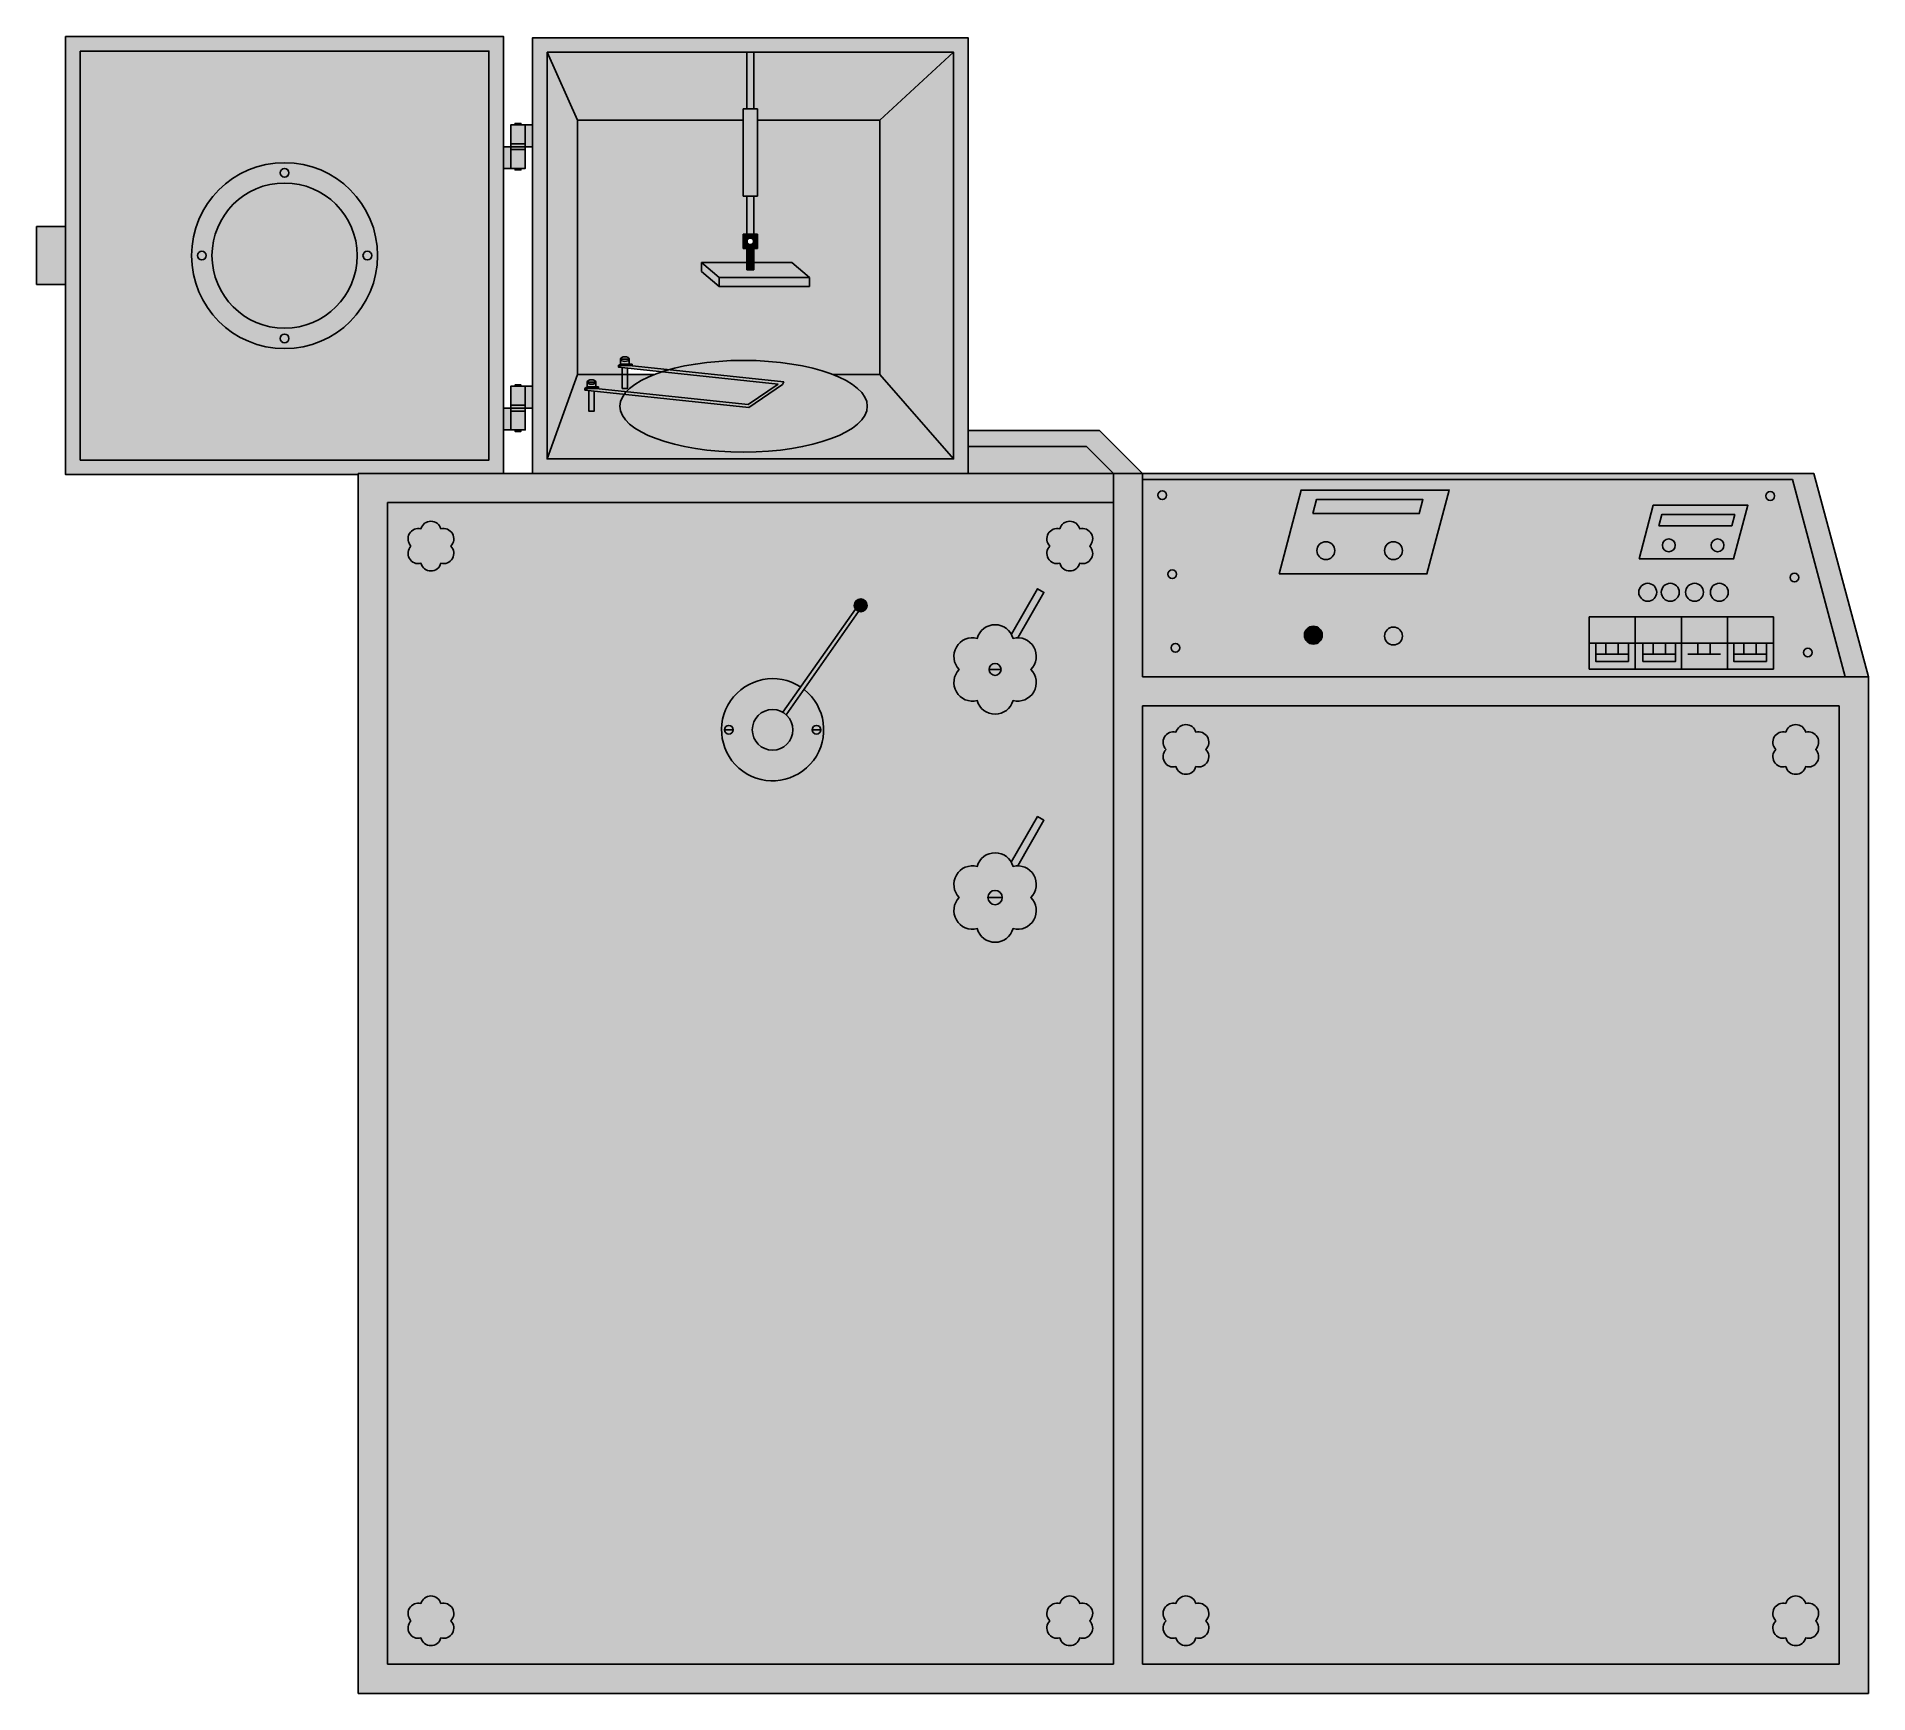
# Model space of a CAD drawing. Header units: millimetres. Extents: x -121 to 510, y -410 to 160.
import ezdxf

# ---------------------------------------------------------------- set-up
doc = ezdxf.new("R2010")
doc.units = ezdxf.units.MM

# ---------------------------------------------------------------- blocks, each defined once
blk = doc.blocks.new('*U1')
blk.add_circle((1.5, 1.5), 1.5)
blk = doc.blocks.new('*U2')
at = {"color": 0, "linetype": 'ByBlock', "lineweight": -2, "transparency": 16777216}
for p, rotation in [((-34.84, 111.45), 59.99999999999997), ((-33.34, 112.95), 120), ((-35.93, 115.55), 240), ((-37.43, 114.05), 299.9999999999998), ((-33.89, 115), 180)]:
    blk.add_blockref('*U1', p, dxfattribs=dict(at, rotation=rotation))
blk.add_blockref('*U1', (-36.89, 112), dxfattribs=at)
blk = doc.blocks.new('*U6')
blk.add_circle((1.5, 1.5), 1.5)
blk = doc.blocks.new('*U7')
at = {"color": 0, "linetype": 'ByBlock', "lineweight": -2, "transparency": 16777216}
for p, rotation in [((-34.84, 111.45), 59.99999999999997), ((-33.34, 112.95), 120), ((-35.93, 115.55), 240), ((-37.43, 114.05), 299.9999999999998), ((-33.89, 115), 180)]:
    blk.add_blockref('*U6', p, dxfattribs=dict(at, rotation=rotation))
blk.add_blockref('*U6', (-36.89, 112), dxfattribs=at)
blk = doc.blocks.new('*U8')
blk.add_circle((1.5, 1.5), 1.5)
blk = doc.blocks.new('*U9')
at = {"color": 0, "linetype": 'ByBlock', "lineweight": -2, "transparency": 16777216}
for p, rotation in [((-34.84, 111.45), 59.99999999999997), ((-33.34, 112.95), 120), ((-35.93, 115.55), 240), ((-37.43, 114.05), 299.9999999999998), ((-33.89, 115), 180)]:
    blk.add_blockref('*U8', p, dxfattribs=dict(at, rotation=rotation))
blk.add_blockref('*U8', (-36.89, 112), dxfattribs=at)
blk = doc.blocks.new('*U10')
blk.add_circle((1.5, 1.5), 1.5)
blk = doc.blocks.new('*U11')
at = {"color": 0, "linetype": 'ByBlock', "lineweight": -2, "transparency": 16777216}
for p, rotation in [((-34.84, 111.45), 59.99999999999997), ((-33.34, 112.95), 120), ((-35.93, 115.55), 240), ((-37.43, 114.05), 299.9999999999998), ((-33.89, 115), 180)]:
    blk.add_blockref('*U10', p, dxfattribs=dict(at, rotation=rotation))
blk.add_blockref('*U10', (-36.89, 112), dxfattribs=at)
blk = doc.blocks.new('*U12')
blk.add_circle((1.5, 1.5), 1.5)
blk = doc.blocks.new('*U13')
at = {"color": 0, "linetype": 'ByBlock', "lineweight": -2, "transparency": 16777216}
for p, rotation in [((-34.84, 111.45), 59.99999999999997), ((-33.34, 112.95), 120), ((-35.93, 115.55), 240), ((-37.43, 114.05), 299.9999999999998), ((-33.89, 115), 180)]:
    blk.add_blockref('*U12', p, dxfattribs=dict(at, rotation=rotation))
blk.add_blockref('*U12', (-36.89, 112), dxfattribs=at)
blk = doc.blocks.new('*U14')
blk.add_circle((1.5, 1.5), 1.5)
blk = doc.blocks.new('*U15')
at = {"color": 0, "linetype": 'ByBlock', "lineweight": -2, "transparency": 16777216}
for p, rotation in [((-34.84, 111.45), 59.99999999999997), ((-33.34, 112.95), 120), ((-35.93, 115.55), 240), ((-37.43, 114.05), 299.9999999999998), ((-33.89, 115), 180)]:
    blk.add_blockref('*U14', p, dxfattribs=dict(at, rotation=rotation))
blk.add_blockref('*U14', (-36.89, 112), dxfattribs=at)

msp = doc.modelspace()

# ---------------------------------------------------------------- hatches: boundary and pattern name
at = {"true_color": 0xcd6928}
h = msp.add_hatch(color=32, dxfattribs=at)
h.dxf.hatch_style = 1
h.paths.add_polyline_path([(40, 25), (40, 25), (40, 32.5), (40, 115), (40, 115), (40, 122.5), (40, 160.39), (-110.78, 160.39), (-110.78, 9.61), (-10, 9.61), (-10, 10), (0, 10), (40, 10)])
h.paths.add_polyline_path([(-105.78, 14.61), (-105.78, 155.39), (35, 155.39), (35, 14.61)], flags=16)
h.paths.add_polyline_path([(-67.39, 85, -1), (-3.39, 85, -1)], flags=0)
h.paths.add_polyline_path([(-60.39, 85, -1), (-10.39, 85, -1)], flags=0)
h.paths.add_polyline_path([(-36.89, 56.5, -1), (-33.89, 56.5, -1)], flags=0)
h.paths.add_polyline_path([(-65.39, 85, -1), (-62.39, 85, -1)], flags=0)
h.paths.add_polyline_path([(-8.39, 85, -1), (-5.39, 85, -1)], flags=0)
h = msp.add_hatch(color=32, dxfattribs=at)
h.dxf.hatch_style = 1
h.paths.add_polyline_path([(50, 10), (55, 10), (200, 10), (200, 160), (50, 160)])
h.paths.add_polyline_path([(55, 155), (195, 155), (195, 15), (55, 15)], flags=16)
edge = h.paths.add_edge_path(flags=0)
edge.add_line((65.46, 131.67), (82.81, 131.67))
edge.add_line((82.81, 131.67), (122.5, 131.67))
edge.add_line((122.5, 131.67), (122.5, 135.5))
edge.add_line((122.5, 135.5), (123.75, 135.5))
edge.add_line((123.75, 135.5), (123.75, 155))
edge.add_line((123.75, 155), (125, 155))
edge.add_line((125, 155), (126.25, 155))
edge.add_line((126.25, 155), (126.25, 135.5))
edge.add_line((126.25, 135.5), (127.5, 135.5))
edge.add_line((127.5, 135.5), (127.5, 131.67))
edge.add_line((127.5, 131.67), (169.54, 131.67))
edge.add_line((169.54, 131.67), (169.54, 44.09))
edge.add_line((169.54, 44.09), (153.34, 44.09))
edge.add_ellipse((122.68, 33.14), major_axis=(42.6, 0), ratio=0.370459, start_angle=164.75117, end_angle=403.96908, ccw=False)
edge.add_line((81.58, 37.29), (71.2, 38.39))
edge.add_line((71.2, 38.39), (71.2, 31.39))
edge.add_line((71.2, 31.39), (69.4, 31.39))
edge.add_line((69.4, 31.39), (69.4, 38.59))
edge.add_line((69.4, 38.59), (68.03, 38.73))
edge.add_line((68.03, 38.73), (68.03, 39.29))
edge.add_line((68.03, 39.29), (68.8, 39.78))
edge.add_line((68.8, 39.78), (68.8, 41.48))
edge.add_ellipse((70.3, 41.48), major_axis=(1.5, 0), ratio=0.520508, start_angle=0, end_angle=180, ccw=False)
edge.add_line((71.8, 41.48), (71.8, 39.28))
edge.add_line((71.8, 39.28), (82.29, 38.16))
edge.add_ellipse((122.68, 33.14), major_axis=(42.6, 0), ratio=0.370459, start_angle=136.03092, end_angle=161.43106, ccw=False)
edge.add_line((92.02, 44.09), (82.71, 44.09))
edge.add_line((82.71, 44.09), (82.71, 39.29))
edge.add_line((82.71, 39.29), (80.91, 39.29))
edge.add_line((80.91, 39.29), (80.91, 44.09))
edge.add_line((80.91, 44.09), (65.46, 44.09))
edge.add_line((65.46, 44.09), (65.46, 131.67))
edge = h.paths.add_edge_path(flags=0)
edge.add_ellipse((81.81, 49.38), major_axis=(1.5, 0), ratio=0.520508, start_angle=0, end_angle=360)
edge.add_line((83.31, 49.38), (83.31, 47.18))
edge.add_line((83.31, 47.18), (80.31, 47.18))
edge.add_line((80.31, 47.18), (79.55, 46.63))
edge.add_line((79.55, 46.63), (79.55, 47.19))
edge.add_line((79.55, 47.19), (80.31, 47.68))
edge.add_line((80.31, 47.68), (80.31, 47.18))
edge.add_line((80.31, 47.18), (83.31, 47.18))
edge.add_line((83.31, 47.18), (83.31, 49.38))
h.paths.add_polyline_path([(122.5, 87.42), (122.5, 92.42), (123.75, 92.42), (123.75, 105.5), (126.25, 105.5), (126.25, 92.42), (127.5, 92.42), (127.5, 87.42)], flags=0)
h.paths.add_polyline_path([(126.13, 89.92, -1), (123.87, 89.92, -1)], flags=0)
at = {"true_color": 0x636466}
h = msp.add_hatch(color=251, dxfattribs=at)
h.dxf.hatch_style = 1
h.paths.add_polyline_path([(35, 155.39), (-105.78, 155.39), (-105.78, 14.61), (35, 14.61)])
h.paths.add_polyline_path([(-3.39, 85, -1), (-67.39, 85, -1)], flags=16)
h.paths.add_polyline_path([(-10.39, 85, -1), (-60.39, 85, -1)], flags=0)
h.paths.add_polyline_path([(-62.39, 85, -1), (-65.39, 85, -1)], flags=0)
h.paths.add_polyline_path([(-33.89, 113.5, -1), (-36.89, 113.5, -1)], flags=0)
h.paths.add_polyline_path([(-33.89, 56.5, -1), (-36.89, 56.5, -1)], flags=0)
h.paths.add_polyline_path([(-5.39, 85, -1), (-8.39, 85, -1)], flags=0)
at = {"transparency": 33554521}
h = msp.add_hatch(color=256, dxfattribs=at)
h.set_gradient()
h.paths.add_polyline_path([(123.75, 155), (55, 155), (65.46, 131.67), (82.81, 131.67), (122.5, 131.67), (122.5, 135.5), (123.75, 135.5)])
h.paths.add_polyline_path([(195, 155), (126.25, 155), (126.25, 135.5), (127.5, 135.5), (127.5, 131.67), (169.54, 131.67)])
h.paths.add_polyline_path([(195, 155), (169.54, 131.67), (169.54, 44.09), (195, 15)])
edge = h.paths.add_edge_path()
edge.add_line((169.54, 131.67), (127.5, 131.67))
edge.add_line((127.5, 131.67), (127.5, 105.5))
edge.add_line((127.5, 105.5), (126.25, 105.5))
edge.add_line((126.25, 105.5), (126.25, 92.42))
edge.add_line((126.25, 92.42), (127.5, 92.42))
edge.add_line((127.5, 92.42), (127.5, 87.42))
edge.add_line((127.5, 87.42), (126.25, 87.42))
edge.add_line((126.25, 87.42), (126.25, 82.61))
edge.add_line((126.25, 82.61), (139.25, 82.61))
edge.add_line((139.25, 82.61), (145.34, 77.42))
edge.add_line((145.34, 77.42), (145.34, 74.42))
edge.add_line((145.34, 74.42), (114.22, 74.42))
edge.add_line((114.22, 74.42), (108.14, 79.51))
edge.add_line((108.14, 79.51), (108.14, 82.61))
edge.add_line((108.14, 82.61), (123.75, 82.61))
edge.add_line((123.75, 82.61), (123.75, 87.42))
edge.add_line((123.75, 87.42), (122.5, 87.42))
edge.add_line((122.5, 87.42), (122.5, 92.42))
edge.add_line((122.5, 92.42), (123.75, 92.42))
edge.add_line((123.75, 92.42), (123.75, 105.5))
edge.add_line((123.75, 105.5), (122.5, 105.5))
edge.add_line((122.5, 105.5), (122.5, 131.67))
edge.add_line((122.5, 131.67), (82.81, 131.67))
edge.add_line((82.81, 131.67), (65.46, 131.67))
edge.add_line((65.46, 131.67), (65.46, 44.09))
edge.add_line((65.46, 44.09), (80.91, 44.09))
edge.add_line((80.91, 44.09), (80.91, 46.48))
edge.add_line((80.91, 46.48), (79.55, 46.63))
edge.add_line((79.55, 46.63), (79.55, 47.19))
edge.add_line((79.55, 47.19), (80.29, 47.67))
edge.add_line((80.29, 47.67), (80.29, 49.38))
edge.add_line((80.29, 49.38), (80.31, 49.38))
edge.add_ellipse((81.81, 49.38), major_axis=(1.5, 0), ratio=0.520508, start_angle=0, end_angle=180, ccw=False)
edge.add_ellipse((81.81, 49.38), major_axis=(1.5, 0), ratio=0.520508, start_angle=180, end_angle=360)
edge.add_line((83.31, 49.38), (83.31, 47.68))
edge.add_line((83.31, 47.68), (84.26, 47.68))
edge.add_line((84.26, 47.68), (84.26, 47.08))
edge.add_line((84.26, 47.08), (96.98, 45.72))
edge.add_ellipse((122.68, 33.14), major_axis=(42.6, 0), ratio=0.370459, start_angle=43.96908, end_angle=127.10667, ccw=False)
edge.add_line((153.34, 44.09), (169.54, 44.09))
edge.add_line((169.54, 44.09), (169.54, 131.67))
h.paths.add_polyline_path([(65.46, 131.67), (55, 155), (55, 15), (65.46, 44.09)])
edge = h.paths.add_edge_path()
edge.add_ellipse((122.68, 33.14), major_axis=(42.6, 0), ratio=0.370459, start_angle=164.75117, end_angle=403.96908, ccw=False)
edge.add_line((81.58, 37.29), (71.2, 38.39))
edge.add_line((71.2, 38.39), (71.2, 31.39))
edge.add_line((71.2, 31.39), (69.4, 31.39))
edge.add_line((69.4, 31.39), (69.4, 38.59))
edge.add_line((69.4, 38.59), (68.03, 38.73))
edge.add_line((68.03, 38.73), (68.03, 39.29))
edge.add_line((68.03, 39.29), (68.8, 39.78))
edge.add_line((68.8, 39.78), (68.8, 41.57))
edge.add_ellipse((70.3, 41.48), major_axis=(1.5, 0), ratio=0.520508, start_angle=0, end_angle=180, ccw=False)
edge.add_ellipse((70.3, 41.48), major_axis=(1.5, 0), ratio=0.520508, start_angle=180, end_angle=360)
edge.add_line((71.8, 41.48), (71.8, 39.78))
edge.add_line((71.8, 39.78), (72.74, 39.78))
edge.add_line((72.74, 39.78), (72.74, 39.18))
edge.add_line((72.74, 39.18), (82.29, 38.16))
edge.add_ellipse((122.68, 33.14), major_axis=(42.6, 0), ratio=0.370459, start_angle=136.03092, end_angle=161.43106, ccw=False)
edge.add_line((92.02, 44.09), (82.71, 44.09))
edge.add_line((82.71, 44.09), (82.71, 39.29))
edge.add_line((82.71, 39.29), (80.91, 39.29))
edge.add_line((80.91, 39.29), (80.91, 44.09))
edge.add_line((80.91, 44.09), (65.46, 44.09))
edge.add_line((65.46, 44.09), (55, 15))
edge.add_line((55, 15), (195, 15))
edge.add_line((195, 15), (169.54, 44.09))
edge.add_line((169.54, 44.09), (153.34, 44.09))
at = {"transparency": 33554623}
h = msp.add_hatch(color=256, dxfattribs=at)
h.set_gradient(name='CYLINDER')
h.paths.add_polyline_path([(126.25, 105.5), (123.75, 105.5), (123.75, 92.42), (126.25, 92.42)])
h.paths.add_polyline_path([(126.25, 87.42), (123.75, 87.42), (123.75, 82.61), (126.25, 82.61)])
h.paths.add_polyline_path([(123.75, 135.5), (126.25, 135.5), (126.25, 155), (125, 155), (123.75, 155)])
h.paths.add_polyline_path([(226.09, -30.97), (223.92, -29.72), (214.88, -45.38, -0.059583), (215.45, -46.79, -0.064126), (217.08, -46.58)])
h.paths.add_polyline_path([(136.15, -72.2, -0.054806), (137.39, -73.1), (162.29, -37.51, -0.145149), (161.26, -36.78)])
h.paths.add_polyline_path([(214.86, -123.87, -0.060999), (215.45, -125.31, -0.064126), (217.08, -125.1), (226.09, -109.41), (223.92, -108.16)])
at = {"transparency": 33554579}
h = msp.add_hatch(color=256, dxfattribs=at)
h.set_gradient(name='CYLINDER')
h.paths.add_polyline_path([(126.25, 105.5), (123.75, 105.5), (123.75, 92.42), (126.25, 92.42)])
h.paths.add_polyline_path([(123.75, 135.5), (126.25, 135.5), (126.25, 155), (125, 155), (123.75, 155)])
h.paths.add_polyline_path([(126.25, 87.42), (123.75, 87.42), (123.75, 82.61), (126.25, 82.61)])
h.paths.add_polyline_path([(136.15, -72.2, -0.054806), (137.39, -73.1), (162.29, -37.51, -0.145149), (161.26, -36.78)])
h.paths.add_polyline_path([(226.09, -30.97), (223.92, -29.72), (214.88, -45.38, -0.059583), (215.45, -46.79, -0.064126), (217.08, -46.58)])
h.paths.add_polyline_path([(214.86, -123.87, -0.060999), (215.45, -125.31, -0.064126), (217.08, -125.1), (226.09, -109.41), (223.92, -108.16)])
h = msp.add_hatch(color=256, dxfattribs=at)
h.set_gradient(name='CYLINDER')
h.paths.add_polyline_path([(126.25, 155), (125, 155), (123.75, 155), (123.75, 135.5), (126.25, 135.5)])
h.paths.add_polyline_path([(123.75, 92.42), (126.25, 92.42), (126.25, 105.5), (123.75, 105.5)])
at = {"transparency": 33554521}
h = msp.add_hatch(color=256, dxfattribs=at)
h.set_gradient(name='CYLINDER')
h.paths.add_polyline_path([(139.25, 82.61), (108.14, 82.61), (114.22, 77.42), (123.75, 77.42), (145.34, 77.42)])
h.paths.add_polyline_path([(145.34, 77.42), (123.75, 77.42), (114.22, 77.42), (114.22, 74.42), (145.34, 74.42)])
h.paths.add_polyline_path([(114.22, 77.42), (108.14, 82.61), (108.14, 79.51), (114.22, 74.42)])
h.paths.add_polyline_path([(127.5, 135.5), (122.5, 135.5), (122.5, 105.5), (123.75, 105.5), (127.5, 105.5)])
at = {"true_color": 0x636466}
h = msp.add_hatch(color=251, dxfattribs=at)
h.dxf.hatch_style = 1
h.paths.add_polyline_path([(42.5, 122.5), (40, 122.5), (40, 115), (42.5, 115)])
h.paths.add_polyline_path([(50, 130), (47.5, 130), (47.5, 122.5), (50, 122.5)])
h.paths.add_polyline_path([(42.5, 32.5), (40, 32.5), (40, 25), (42.5, 25)])
h.paths.add_polyline_path([(50, 40), (47.5, 40), (47.5, 32.5), (50, 32.5)])
at = {"true_color": 0x000000}
h = msp.add_hatch(color=18, dxfattribs=at)
h.dxf.hatch_style = 1
h.paths.add_polyline_path([(47.5, 123.5), (42.5, 123.5), (42.5, 122.5), (47.5, 122.5)])
h.paths.add_polyline_path([(47.5, 122.5), (42.5, 122.5), (42.5, 121.5), (47.5, 121.5)])
h.paths.add_polyline_path([(46, 130.5), (44, 130.5), (44, 130), (46, 130)])
h.paths.add_polyline_path([(46, 115), (44, 115), (44, 114.5), (46, 114.5)])
h.paths.add_polyline_path([(46, 40.5), (44, 40.5), (44, 40), (46, 40)])
h.paths.add_polyline_path([(47.5, 33.5), (42.5, 33.5), (42.5, 32.5), (47.5, 32.5)])
h.paths.add_polyline_path([(47.5, 32.5), (42.5, 32.5), (42.5, 31.5), (47.5, 31.5)])
h.paths.add_polyline_path([(46, 25), (44, 25), (44, 24.5), (46, 24.5)])
at = {"true_color": 0x636466}
h = msp.add_hatch(color=251, dxfattribs=at)
h.dxf.hatch_style = 1
h.paths.add_polyline_path([(47.5, 130), (42.5, 130), (42.5, 123.5), (47.5, 123.5)])
h.paths.add_polyline_path([(47.5, 121.5), (42.5, 121.5), (42.5, 115), (47.5, 115)])
h.paths.add_polyline_path([(47.5, 40), (42.5, 40), (42.5, 33.5), (47.5, 33.5)])
h.paths.add_polyline_path([(47.5, 31.5), (42.5, 31.5), (42.5, 25), (47.5, 25)])
at = {"true_color": 0x000000}
h = msp.add_hatch(color=18, dxfattribs=at)
h.dxf.hatch_style = 1
h.paths.add_polyline_path([(-67.39, 85, 1), (-3.39, 85, 1)])
h.paths.add_polyline_path([(-10.39, 85, -1), (-60.39, 85, -1)], flags=16)
h.paths.add_polyline_path([(-36.89, 113.5, -1), (-33.89, 113.5, -1)], flags=16)
h.paths.add_polyline_path([(-62.39, 85, -1), (-65.39, 85, -1)], flags=16)
h.paths.add_polyline_path([(-5.39, 85, -1), (-8.39, 85, -1)], flags=16)
h.paths.add_polyline_path([(-33.89, 56.5, -1), (-36.89, 56.5, -1)], flags=16)
at = {"true_color": 0xffffff}
h = msp.add_hatch(color=7, dxfattribs=at)
h.dxf.hatch_style = 1
h.paths.add_polyline_path([(-33.89, 113.5, 1), (-36.89, 113.5, 1)])
h.paths.add_polyline_path([(-5.39, 85, 1), (-8.39, 85, 1)])
h.paths.add_polyline_path([(-65.39, 85, 1), (-62.39, 85, 1)])
h.paths.add_polyline_path([(-36.89, 56.5, 1), (-33.89, 56.5, 1)])
at = {"transparency": 33554467}
h = msp.add_hatch(color=256, dxfattribs=at)
h.set_gradient(color1=(255, 255, 255))
h.paths.add_polyline_path([(-60.39, 85, 1), (-10.39, 85, 1)])
at = {"true_color": 0xcd2027}
h = msp.add_hatch(color=242, dxfattribs=at)
h.dxf.hatch_style = 1
h.paths.add_polyline_path([(-110.78, 95), (-120.78, 95), (-120.78, 85), (-120.78, 75), (-110.78, 75)])
at = {"transparency": 33554620}
h = msp.add_hatch(color=256, dxfattribs=at)
h.set_gradient(name='INVCYLINDER')
h.paths.add_polyline_path([(127.5, 92.42), (122.5, 92.42), (122.5, 89.92), (123.87, 89.92, -1), (126.13, 89.92), (127.5, 89.92)])
h.paths.add_polyline_path([(127.5, 89.92), (126.13, 89.92, -1), (123.87, 89.92), (122.5, 89.92), (122.5, 87.42), (127.5, 87.42)])
at = {"transparency": 33554579}
h = msp.add_hatch(color=256, dxfattribs=at)
h.set_gradient(name='CYLINDER')
h.paths.add_polyline_path([(126.25, 82.61), (123.75, 82.61), (123.75, 82.42), (123.75, 80.08), (126.25, 80.08)])
h.paths.add_polyline_path([(126.25, 87.42), (123.75, 87.42), (123.75, 82.61), (126.25, 82.61)])
at = {"true_color": 0x636466, "transparency": 33554687}
h = msp.add_hatch(color=251, dxfattribs=at)
h.paths.add_polyline_path([(82.71, 44.09), (80.91, 44.09), (80.91, 39.29), (82.71, 39.29)])
h.paths.add_polyline_path([(82.71, 46.29), (80.91, 46.48), (80.91, 44.09), (82.71, 44.09)])
h.paths.add_polyline_path([(80.31, 47.68), (79.55, 47.19), (79.55, 46.63), (80.31, 47.18)])
h.paths.add_polyline_path([(83.31, 47.68), (80.31, 47.68), (80.31, 47.18), (83.31, 47.18)])
edge = h.paths.add_edge_path()
edge.add_ellipse((81.81, 49.38), major_axis=(1.5, 0), ratio=0.520508, start_angle=180, end_angle=360, ccw=False)
edge.add_line((80.31, 49.38), (80.31, 47.68))
edge.add_line((80.31, 47.68), (83.31, 47.68))
edge.add_line((83.31, 47.68), (83.31, 49.38))
h.paths.add_polyline_path([(84.26, 47.68), (83.31, 47.68), (83.31, 47.18), (84.26, 47.18)])
h.paths.add_polyline_path([(71.8, 39.78), (68.8, 39.78), (68.8, 39.28), (71.8, 39.28)])
h.paths.add_polyline_path([(68.8, 39.28), (68.8, 39.78), (68.03, 39.29), (68.03, 38.73)])
h.paths.add_polyline_path([(72.74, 39.78), (71.8, 39.78), (71.8, 39.28), (72.74, 39.28)])
h.paths.add_polyline_path([(71.2, 38.39), (69.4, 38.59), (69.4, 31.39), (71.2, 31.39)])
edge = h.paths.add_edge_path()
edge.add_ellipse((70.3, 41.48), major_axis=(1.5, 0), ratio=0.520508, start_angle=180, end_angle=360, ccw=False)
edge.add_line((68.8, 41.48), (68.8, 39.78))
edge.add_line((68.8, 39.78), (71.8, 39.78))
edge.add_line((71.8, 39.78), (71.8, 41.48))
at = {"true_color": 0xffffff}
h = msp.add_hatch(color=7, dxfattribs=at)
h.dxf.hatch_style = 1
edge = h.paths.add_edge_path()
edge.add_ellipse((122.68, 33.14), major_axis=(42.6, 0), ratio=0.370459, start_angle=161.43106, end_angle=164.75117)
edge.add_line((81.58, 37.29), (124.5, 32.71))
edge.add_line((124.5, 32.71), (136.05, 40.61))
edge.add_line((136.05, 40.61), (136.51, 41.51))
edge.add_line((136.51, 41.51), (96.98, 45.72))
edge.add_ellipse((122.68, 33.14), major_axis=(42.6, 0), ratio=0.370459, start_angle=127.10667, end_angle=131.1508)
edge.add_line((94.64, 45.02), (134.57, 40.77))
edge.add_line((134.57, 40.77), (124.21, 33.7))
edge.add_line((124.21, 33.7), (82.29, 38.16))
edge = h.paths.add_edge_path()
edge.add_ellipse((122.68, 33.14), major_axis=(42.6, 0), ratio=0.370459, start_angle=161.43106, end_angle=163.09112, ccw=False)
edge.add_line((82.29, 38.16), (71.8, 39.28))
edge.add_line((71.8, 39.28), (68.8, 39.28))
edge.add_line((68.8, 39.28), (68.03, 38.73))
edge.add_line((68.03, 38.73), (81.58, 37.29))
edge.add_ellipse((122.68, 33.14), major_axis=(42.6, 0), ratio=0.370459, start_angle=163.09112, end_angle=164.75117, ccw=False)
edge = h.paths.add_edge_path()
edge.add_line((83.31, 47.18), (80.31, 47.18))
edge.add_line((80.31, 47.18), (79.55, 46.63))
edge.add_line((79.55, 46.63), (94.64, 45.02))
edge.add_ellipse((122.68, 33.14), major_axis=(42.6, 0), ratio=0.370459, start_angle=129.12874, end_angle=131.1508, ccw=False)
edge.add_ellipse((122.68, 33.14), major_axis=(42.6, 0), ratio=0.370459, start_angle=127.10667, end_angle=129.12874, ccw=False)
edge.add_line((96.98, 45.72), (83.31, 47.18))
at = {"transparency": 33554687}
h = msp.add_hatch(color=256, dxfattribs=at)
h.set_gradient(name='INVCYLINDER')
edge = h.paths.add_edge_path()
edge.add_line((134.57, 40.77), (124.21, 33.7))
edge.add_line((124.21, 33.7), (82.29, 38.16))
edge.add_ellipse((122.68, 33.14), major_axis=(42.6, 0), ratio=0.370459, start_angle=161.43106, end_angle=164.75117)
edge.add_line((81.58, 37.29), (124.5, 32.71))
edge.add_line((124.5, 32.71), (136.05, 40.61))
edge.add_line((136.05, 40.61), (136.51, 41.51))
edge.add_line((136.51, 41.51), (96.98, 45.72))
edge.add_ellipse((122.68, 33.14), major_axis=(42.6, 0), ratio=0.370459, start_angle=127.10667, end_angle=131.1508)
edge.add_line((94.64, 45.02), (134.57, 40.77))
edge = h.paths.add_edge_path()
edge.add_line((83.31, 47.18), (80.31, 47.18))
edge.add_line((80.31, 47.18), (79.55, 46.63))
edge.add_line((79.55, 46.63), (94.64, 45.02))
edge.add_ellipse((122.68, 33.14), major_axis=(42.6, 0), ratio=0.370459, start_angle=127.10667, end_angle=131.1508, ccw=False)
edge.add_line((96.98, 45.72), (83.31, 47.18))
edge = h.paths.add_edge_path()
edge.add_ellipse((122.68, 33.14), major_axis=(42.6, 0), ratio=0.370459, start_angle=161.43106, end_angle=164.75117, ccw=False)
edge.add_line((82.29, 38.16), (71.8, 39.28))
edge.add_line((71.8, 39.28), (68.8, 39.28))
edge.add_line((68.8, 39.28), (68.03, 38.73))
edge.add_line((68.03, 38.73), (81.58, 37.29))
h = msp.add_hatch(color=256, dxfattribs=at)
h.set_gradient(name='CYLINDER')
edge = h.paths.add_edge_path()
edge.add_ellipse((70.3, 41.48), major_axis=(1.5, 0), ratio=0.520508, start_angle=0, end_angle=180)
edge.add_line((68.8, 41.48), (71.8, 41.48))
edge = h.paths.add_edge_path()
edge.add_ellipse((70.3, 41.48), major_axis=(1.5, 0), ratio=0.520508, start_angle=180, end_angle=360)
edge.add_line((71.8, 41.48), (68.8, 41.48))
edge = h.paths.add_edge_path()
edge.add_ellipse((81.81, 49.38), major_axis=(1.5, 0), ratio=0.520508, start_angle=0, end_angle=180)
edge.add_line((80.31, 49.38), (83.31, 49.38))
edge = h.paths.add_edge_path()
edge.add_ellipse((81.81, 49.38), major_axis=(1.5, 0), ratio=0.520508, start_angle=180, end_angle=360)
edge.add_line((83.31, 49.38), (80.31, 49.38))
at = {"true_color": 0x000000}
h = msp.add_hatch(color=18, dxfattribs=at)
h.dxf.hatch_style = 1
edge = h.paths.add_edge_path()
edge.add_ellipse((122.68, 33.14), major_axis=(42.6, 0), ratio=0.370459, start_angle=164.75117, end_angle=403.96908)
edge.add_ellipse((122.68, 33.14), major_axis=(42.6, 0), ratio=0.370459, start_angle=43.96908, end_angle=127.10667)
edge.add_line((96.98, 45.72), (136.51, 41.51))
edge.add_line((136.51, 41.51), (136.05, 40.61))
edge.add_line((136.05, 40.61), (124.5, 32.71))
edge.add_line((124.5, 32.71), (81.58, 37.29))
at = {"transparency": 33554687}
h = msp.add_hatch(color=256, dxfattribs=at)
h.set_gradient(color1=(99, 100, 102), name='INVCYLINDER')
edge = h.paths.add_edge_path()
edge.add_line((124.5, 32.71), (81.58, 37.29))
edge.add_ellipse((122.68, 33.14), major_axis=(42.6, 0), ratio=0.370459, start_angle=164.75117, end_angle=487.10667)
edge.add_line((96.98, 45.72), (136.51, 41.51))
edge.add_line((136.51, 41.51), (136.05, 40.61))
edge.add_line((136.05, 40.61), (124.5, 32.71))
edge = h.paths.add_edge_path(flags=17)
edge.add_line((124.21, 33.7), (134.57, 40.77))
edge.add_line((134.57, 40.77), (94.64, 45.02))
edge.add_ellipse((122.68, 33.14), major_axis=(42.6, 0), ratio=0.370459, start_angle=131.1508, end_angle=161.43106)
edge.add_line((82.29, 38.16), (124.21, 33.7))
h = msp.add_hatch(color=256, dxfattribs=at)
h.set_gradient(name='INVCYLINDER')
edge = h.paths.add_edge_path()
edge.add_ellipse((122.68, 33.14), major_axis=(42.6, 0), ratio=0.370459, start_angle=127.10667, end_angle=131.1508)
edge.add_line((94.64, 45.02), (134.57, 40.77))
edge.add_line((134.57, 40.77), (124.21, 33.7))
edge.add_line((124.21, 33.7), (82.29, 38.16))
edge.add_ellipse((122.68, 33.14), major_axis=(42.6, 0), ratio=0.370459, start_angle=161.43106, end_angle=164.75117)
edge.add_line((81.58, 37.29), (124.5, 32.71))
edge.add_line((124.5, 32.71), (136.05, 40.61))
edge.add_line((136.05, 40.61), (136.51, 41.51))
edge.add_line((136.51, 41.51), (96.98, 45.72))
at = {"true_color": 0x000000}
h = msp.add_hatch(color=18, dxfattribs=at)
h.dxf.hatch_style = 1
edge = h.paths.add_edge_path()
edge.add_line((134.57, 40.77), (94.64, 45.02))
edge.add_ellipse((122.68, 33.14), major_axis=(42.6, 0), ratio=0.370459, start_angle=131.1508, end_angle=136.03092)
edge.add_ellipse((122.68, 33.14), major_axis=(42.6, 0), ratio=0.370459, start_angle=136.03092, end_angle=161.43106)
edge.add_line((82.29, 38.16), (124.21, 33.7))
edge.add_line((124.21, 33.7), (134.57, 40.77))
at = {"transparency": 33554470}
h = msp.add_hatch(color=256, dxfattribs=at)
h.set_gradient(color1=(255, 255, 255), name='INVCYLINDER')
h.paths.add_polyline_path([(0, 0), (0, -210), (0, -400), (250, -400), (250, 0)])
h.paths.add_polyline_path([(214.88, -45.38), (223.92, -29.72), (226.09, -30.97), (217.08, -46.58, -0.666139), (221.63, -57.48, -0.762852), (215.45, -68.17, -0.762852), (203.11, -68.17, -0.762852), (196.94, -57.48, -0.762852), (203.11, -46.79, -0.672693)], flags=16)
h.paths.add_polyline_path([(228.14, -15, -0.762852), (231.57, -9.06, -0.762852), (238.43, -9.06, -0.762852), (241.86, -15, -0.762852), (238.43, -20.94, -0.762852), (231.57, -20.94, -0.762852)], flags=16)
h.paths.add_polyline_path([(211.33, -57.48, -1), (207.23, -57.48, -1)], flags=0)
h.paths.add_polyline_path([(165.21, -35.41, -0.513052), (162.29, -37.51), (143.49, -64.37, -48.049381), (142.3, -63.52), (161.26, -36.78, -0.168797), (160.78, -35.41, -1)], flags=16)
h.paths.add_polyline_path([(149.25, -78.23, -1), (146.25, -78.23, -1)], flags=0)
h.paths.add_polyline_path([(139.66, -78.26, -1), (125.66, -78.26, -1)], flags=0)
h.paths.add_polyline_path([(223.92, -108.16), (226.09, -109.41), (217.08, -125.1, -0.666139), (221.63, -136, -0.762852), (215.45, -146.7, -0.762852), (203.11, -146.7, -0.762852), (196.94, -136, -0.762852), (203.11, -125.31, -0.670646), (214.86, -123.87)], flags=16)
h.paths.add_polyline_path([(119.07, -78.23, -1), (116.07, -78.23, -1)], flags=0)
h.paths.add_polyline_path([(211.76, -136, -1), (206.81, -136, -1)], flags=0)
h.paths.add_polyline_path([(18.43, -20.94, -0.762852), (11.57, -20.94, -0.762852), (8.14, -15, -0.762852), (11.57, -9.06, -0.762852), (18.43, -9.06, -0.762852), (21.86, -15, -0.762852)], flags=16)
h.paths.add_polyline_path([(238.43, -379.06, -0.762852), (241.86, -385, -0.762852), (238.43, -390.94, -0.762852), (231.57, -390.94, -0.762852), (228.14, -385, -0.762852), (231.57, -379.06, -0.762852)], flags=16)
h.paths.add_polyline_path([(18.43, -379.06, -0.762852), (21.86, -385, -0.762852), (18.43, -390.94, -0.762852), (11.57, -390.94, -0.762852), (8.14, -385, -0.762852), (11.57, -379.06, -0.762852)], flags=16)
h.paths.add_polyline_path([(200, 19.24), (200, 10), (250, 10), (240.76, 19.24)])
at = {"true_color": 0xcd6928, "transparency": 33554687}
for points in [[(245.23, 24.77), (200, 24.77), (200, 19.24), (240.76, 19.24), (250, 10), (260, 10)], [(491.24, 10), (278.76, 10), (260, 10), (260, 7.88), (483.82, 7.88), (502.06, -60), (510, -60)]]:
    msp.add_hatch(color=32, dxfattribs=at).paths.add_polyline_path(points)
at = {"true_color": 0xcd6928}
h = msp.add_hatch(color=32, dxfattribs=at)
h.dxf.hatch_style = 1
h.paths.add_polyline_path([(0, 10), (-10, 10), (-10, -400), (-10, -410), (0, -410), (260, -410), (510, -410), (510, -60), (260, -60), (260, 0), (260, 10)])
h.paths.add_polyline_path([(250, 0), (250, -400), (0, -400), (0, 0)], flags=16)
h.paths.add_polyline_path([(231.57, -9.06, -0.762852), (238.43, -9.06, -0.762852), (241.86, -15, -0.762852), (238.43, -20.94, -0.762852), (231.57, -20.94, -0.762852), (228.14, -15, -0.762852)], flags=0)
h.paths.add_polyline_path([(215.45, -46.79, -0.762852), (221.63, -57.48, -0.762852), (215.45, -68.17, -0.762852), (203.11, -68.17, -0.762852), (196.94, -57.48, -0.762852), (203.11, -46.79, -0.762852)], flags=0)
h.paths.add_polyline_path([(165.21, -35.41, -0.513052), (162.29, -37.51), (143.49, -64.37, -48.049381), (142.3, -63.52), (161.26, -36.78, -0.168797), (160.78, -35.41, -1)], flags=0)
h.paths.add_polyline_path([(211.33, -57.48, -1), (207.23, -57.48, -1)], flags=0)
h.paths.add_polyline_path([(149.25, -78.23, -1), (146.25, -78.23, -1)], flags=0)
h.paths.add_polyline_path([(139.66, -78.26, -1), (125.66, -78.26, -1)], flags=0)
h.paths.add_polyline_path([(260, -70), (275, -70), (500, -70), (500, -400), (485, -400), (260, -400)], flags=16)
h.paths.add_polyline_path([(271.57, -79.06, -0.762852), (278.43, -79.06, -0.762852), (281.86, -85, -0.762852), (278.43, -90.94, -0.762852), (271.57, -90.94, -0.762852), (268.14, -85, -0.762852)], flags=0)
h.paths.add_polyline_path([(119.07, -78.23, -1), (116.07, -78.23, -1)], flags=0)
h.paths.add_polyline_path([(215.45, -125.31, -0.762852), (221.63, -136, -0.762852), (215.45, -146.7, -0.762852), (203.11, -146.7, -0.762852), (196.94, -136, -0.762852), (203.11, -125.31, -0.762852)], flags=0)
h.paths.add_polyline_path([(211.76, -136, -1), (206.81, -136, -1)], flags=0)
at = {"transparency": 33554503}
h = msp.add_hatch(color=256, dxfattribs=at)
h.set_gradient(name='CYLINDER')
h.paths.add_polyline_path([(260, -400), (275, -400), (500, -400), (500, -70), (485, -70), (260, -70)])
h.paths.add_polyline_path([(271.57, -90.94, -0.762852), (268.14, -85, -0.762852), (271.57, -79.06, -0.762852), (278.43, -79.06, -0.762852), (281.86, -85, -0.762852), (278.43, -90.94, -0.762852)], flags=16)
h.paths.add_polyline_path([(278.43, -379.06, -0.762852), (281.86, -385, -0.762852), (278.43, -390.94, -0.762852), (271.57, -390.94, -0.762852), (268.14, -385, -0.762852), (271.57, -379.06, -0.762852)], flags=16)
h.paths.add_polyline_path([(478.14, -85, -0.762852), (481.57, -79.06, -0.762852), (488.43, -79.06, -0.762852), (491.86, -85, -0.762852), (488.43, -90.94, -0.762852), (481.57, -90.94, -0.762852)], flags=16)
h.paths.add_polyline_path([(481.57, -379.06, -0.762852), (488.43, -379.06, -0.762852), (491.86, -385, -0.762852), (488.43, -390.94, -0.762852), (481.57, -390.94, -0.762852), (478.14, -385, -0.762852)], flags=16)
h.paths.add_polyline_path([(502.06, -60), (483.82, 7.88), (260, 7.88), (260, 0), (260, -60), (270, -60)])
h.paths.add_polyline_path([(413.82, -39.42), (429.71, -39.42), (477.38, -39.42), (477.38, -57.41), (413.82, -57.41)], flags=16)
h.paths.add_polyline_path([(461.49, -48.42), (461.49, -57.41), (445.6, -57.41), (445.6, -48.42)], flags=0)
h.paths.add_polyline_path([(349.53, -45.98, -1), (343.38, -45.98, -1)], flags=16)
h.paths.add_polyline_path([(437.11, -30.91, -1), (430.95, -30.91, -1)], flags=16)
h.paths.add_polyline_path([(444.86, -30.91, -1), (438.7, -30.91, -1)], flags=16)
h.paths.add_polyline_path([(453.22, -30.91, -1), (447.07, -30.91, -1)], flags=16)
h.paths.add_polyline_path([(321.95, -45.66, -1), (315.79, -45.66, -1)], flags=16)
h.paths.add_polyline_path([(461.75, -30.91, -1), (455.6, -30.91, -1)], flags=16)
at = {"transparency": 33554470}
h = msp.add_hatch(color=256, dxfattribs=at)
h.set_gradient(color1=(255, 255, 255), name='INVCYLINDER')
h.paths.add_polyline_path([(250, -400), (250, 0), (0, 0), (0, -210), (0, -400)])
h.paths.add_polyline_path([(231.57, -379.06, -0.762852), (238.43, -379.06, -0.762852), (241.86, -385, -0.762852), (238.43, -390.94, -0.762852), (231.57, -390.94, -0.762852), (228.14, -385, -0.762852)], flags=16)
h.paths.add_polyline_path([(21.86, -385, -0.762852), (18.43, -390.94, -0.762852), (11.57, -390.94, -0.762852), (8.14, -385, -0.762852), (11.57, -379.06, -0.762852), (18.43, -379.06, -0.762852)], flags=16)
h.paths.add_polyline_path([(203.11, -146.7, -0.762852), (196.94, -136, -0.762852), (203.11, -125.31, -0.670646), (214.86, -123.87), (223.92, -108.16), (226.09, -109.41), (217.08, -125.1, -0.666139), (221.63, -136, -0.762852), (215.45, -146.7, -0.762852)], flags=16)
h.paths.add_polyline_path([(206.81, -136, -1), (211.76, -136, -1)], flags=0)
h.paths.add_polyline_path([(142.3, -63.52), (161.26, -36.78, -0.168797), (160.78, -35.41, -1), (165.21, -35.41, -0.513052), (162.29, -37.51), (143.49, -64.37, -48.049381)], flags=16)
h.paths.add_polyline_path([(125.66, -78.26, -1), (139.66, -78.26, -1)], flags=0)
h.paths.add_polyline_path([(146.25, -78.23, -1), (149.25, -78.23, -1)], flags=0)
h.paths.add_polyline_path([(116.07, -78.23, -1), (119.07, -78.23, -1)], flags=0)
h.paths.add_polyline_path([(203.11, -68.17, -0.762852), (196.94, -57.48, -0.762852), (203.11, -46.79, -0.672693), (214.88, -45.38), (223.92, -29.72), (226.09, -30.97), (217.08, -46.58, -0.666139), (221.63, -57.48, -0.762852), (215.45, -68.17, -0.762852)], flags=16)
h.paths.add_polyline_path([(203.11, -68.17, -0.762852), (196.94, -57.48, -0.762852), (203.11, -46.79, -0.762852), (215.45, -46.79, -0.762852), (221.63, -57.48, -0.762852), (215.45, -68.17, -0.762852)], flags=0)
at = {"transparency": 33554572}
h = msp.add_hatch(color=256, dxfattribs=at)
h.set_gradient(color1=(255, 255, 255))
h.paths.add_polyline_path([(265.35, 2.53, 1), (268.35, 2.53, 1)])
h.paths.add_polyline_path([(271.79, -24.7, 1), (268.79, -24.7, 1)])
h.paths.add_polyline_path([(272.86, -50.03, 1), (269.86, -50.03, 1)])
h.paths.add_polyline_path([(490.63, -51.66, 1), (487.63, -51.66, 1)])
h.paths.add_polyline_path([(486.02, -25.85, 1), (483.02, -25.85, 1)])
h.paths.add_polyline_path([(477.73, 2.24, 1), (474.73, 2.24, 1)])
at = {"true_color": 0x000000, "transparency": 33554572}
msp.add_hatch(color=18, dxfattribs=at).paths.add_polyline_path([(365.7, 4.25), (314.63, 4.25), (307.06, -24.6), (357.97, -24.6)])
h = msp.add_hatch(color=18, dxfattribs=at)
h.paths.add_polyline_path([(468.55, -0.95), (435.9, -0.95), (431.06, -19.4), (463.61, -19.4)])
h.paths.add_polyline_path([(461.49, -48.42), (445.6, -48.42), (445.6, -57.41), (461.49, -57.41)])
h.paths.add_polyline_path([(429.71, -39.42), (413.82, -39.42), (413.82, -48.42), (429.71, -48.42)])
h.paths.add_polyline_path([(445.6, -39.42), (429.71, -39.42), (429.71, -48.42), (445.6, -48.42)])
h.paths.add_polyline_path([(461.49, -39.42), (445.6, -39.42), (445.6, -48.42), (461.49, -48.42)])
h.paths.add_polyline_path([(477.38, -39.42), (461.49, -39.42), (461.49, -48.42), (477.38, -48.42)])
h.paths.add_polyline_path([(477.38, -48.42), (461.49, -48.42), (461.49, -57.41), (477.38, -57.41)])
h.paths.add_polyline_path([(445.6, -48.42), (429.71, -48.42), (429.71, -57.41), (445.6, -57.41)])
h.paths.add_polyline_path([(429.71, -48.42), (413.82, -48.42), (413.82, -57.41), (429.71, -57.41)])
at = {"true_color": 0x000000}
h = msp.add_hatch(color=18, dxfattribs=at)
h.dxf.hatch_style = 1
h.paths.add_polyline_path([(221.63, -57.48, 0.762852), (215.45, -46.79, 0.762852), (203.11, -46.79, 0.762852), (196.94, -57.48, 0.762852), (203.11, -68.17, 0.762852), (215.45, -68.17, 0.762852)])
h.paths.add_polyline_path([(207.23, -57.48, -1), (211.33, -57.48, -1)], flags=16)
h.paths.add_polyline_path([(238.43, -9.06, 0.762852), (231.57, -9.06, 0.762852), (228.14, -15, 0.762852), (231.57, -20.94, 0.762852), (238.43, -20.94, 0.762852), (241.86, -15, 0.762852)])
h.paths.add_polyline_path([(215.45, -125.31, 0.762852), (203.11, -125.31, 0.762852), (196.94, -136, 0.762852), (203.11, -146.7, 0.762852), (215.45, -146.7, 0.762852), (221.63, -136, 0.762852)])
h.paths.add_polyline_path([(211.76, -136, -1), (206.81, -136, -1)], flags=16)
h.paths.add_polyline_path([(21.86, -15, 0.762852), (18.43, -9.06, 0.762852), (11.57, -9.06, 0.762852), (8.14, -15, 0.762852), (11.57, -20.94, 0.762852), (18.43, -20.94, 0.762852)])
h.paths.add_polyline_path([(21.86, -385, 0.762852), (18.43, -379.06, 0.762852), (11.57, -379.06, 0.762852), (8.14, -385, 0.762852), (11.57, -390.94, 0.762852), (18.43, -390.94, 0.762852)])
h.paths.add_polyline_path([(241.86, -385, 0.762852), (238.43, -379.06, 0.762852), (231.57, -379.06, 0.762852), (228.14, -385, 0.762852), (231.57, -390.94, 0.762852), (238.43, -390.94, 0.762852)])
h.paths.add_polyline_path([(278.43, -79.06, 0.762852), (271.57, -79.06, 0.762852), (268.14, -85, 0.762852), (271.57, -90.94, 0.762852), (278.43, -90.94, 0.762852), (281.86, -85, 0.762852)])
h.paths.add_polyline_path([(491.86, -85, 0.762852), (488.43, -79.06, 0.762852), (481.57, -79.06, 0.762852), (478.14, -85, 0.762852), (481.57, -90.94, 0.762852), (488.43, -90.94, 0.762852)])
h.paths.add_polyline_path([(281.86, -385, 0.762852), (278.43, -379.06, 0.762852), (271.57, -379.06, 0.762852), (268.14, -385, 0.762852), (271.57, -390.94, 0.762852), (278.43, -390.94, 0.762852)])
h.paths.add_polyline_path([(491.86, -385, 0.762852), (488.43, -379.06, 0.762852), (481.57, -379.06, 0.762852), (478.14, -385, 0.762852), (481.57, -390.94, 0.762852), (488.43, -390.94, 0.762852)])
at = {"true_color": 0xed1f24, "transparency": 33554572}
h = msp.add_hatch(color=240, dxfattribs=at)
h.dxf.hatch_style = 1
h.paths.add_polyline_path([(343.38, -16.57, 1), (349.53, -16.57, 1)])
h.paths.add_polyline_path([(455.86, -14.73, 1), (460.28, -14.73, 1)])
at = {"true_color": 0xc7c8ca}
h = msp.add_hatch(color=9, dxfattribs=at)
h.dxf.hatch_style = 1
h.paths.add_polyline_path([(162.29, -37.51, -0.145149), (161.26, -36.78), (136.15, -72.2, -0.054806), (137.39, -73.1)])
h.paths.add_polyline_path([(226.09, -109.41), (223.92, -108.16), (214.86, -123.87, -0.060999), (215.45, -125.31, -0.064126), (217.08, -125.1)])
h.paths.add_polyline_path([(226.09, -30.97), (223.92, -29.72), (214.88, -45.38, -0.059583), (215.45, -46.79, -0.064126), (217.08, -46.58)])
h.paths.add_polyline_path([(139.66, -78.26, 1), (125.66, -78.26, 1)])
at = {"transparency": 33554518}
h = msp.add_hatch(color=256, dxfattribs=at)
h.set_gradient(name='CYLINDER')
h.paths.add_polyline_path([(162.29, -37.51, -0.145149), (161.26, -36.78), (136.15, -72.2, -0.054806), (137.39, -73.1)])
h.paths.add_polyline_path([(214.88, -45.38, -0.059583), (215.45, -46.79, -0.064126), (217.08, -46.58), (226.09, -30.97), (223.92, -29.72)])
h.paths.add_polyline_path([(214.86, -123.87, -0.060999), (215.45, -125.31, -0.064126), (217.08, -125.1), (226.09, -109.41), (223.92, -108.16)])
at = {"true_color": 0xcd2027, "transparency": 33554687}
h = msp.add_hatch(color=242, dxfattribs=at)
h.paths.add_polyline_path([(430.95, -30.91, 1), (437.11, -30.91, 1)])
h.paths.add_polyline_path([(444.86, -30.91, 1), (438.7, -30.91, 1)])
h.paths.add_polyline_path([(453.22, -30.91, 1), (447.07, -30.91, 1)])
h.paths.add_polyline_path([(461.75, -30.91, 1), (455.6, -30.91, 1)])
h.paths.add_polyline_path([(343.38, -45.98, 1), (349.53, -45.98, 1)])
at = {"true_color": 0x000000}
h = msp.add_hatch(color=18, dxfattribs=at)
h.dxf.hatch_style = 1
h.paths.add_polyline_path([(165.21, -35.41, 1), (160.78, -35.41, 1)])
at = {"true_color": 0x000000, "transparency": 33554687}
msp.add_hatch(color=18, dxfattribs=at).paths.add_polyline_path([(315.79, -45.66, 1), (321.95, -45.66, 1)])
at = {"true_color": 0xc7c8ca, "transparency": 33554572}
h = msp.add_hatch(color=9, dxfattribs=at)
h.dxf.hatch_style = 1
h.paths.add_polyline_path([(429.71, -39.42), (413.82, -39.42), (413.82, -48.42), (429.71, -48.42)])
h.paths.add_polyline_path([(445.6, -39.42), (429.71, -39.42), (429.71, -48.42), (445.6, -48.42)])
h.paths.add_polyline_path([(461.49, -39.42), (445.6, -39.42), (445.6, -48.42), (461.49, -48.42)])
h.paths.add_polyline_path([(477.38, -39.42), (461.49, -39.42), (461.49, -48.42), (477.38, -48.42)])
h.paths.add_polyline_path([(463.67, -48.42), (461.49, -48.42), (461.49, -57.41), (477.38, -57.41), (477.38, -48.42), (474.92, -48.42), (474.92, -54.71), (463.67, -54.71)])
h.paths.add_polyline_path([(471.42, -48.42), (467.17, -48.42), (467.17, -52.24), (471.42, -52.24)], flags=17)
h.paths.add_polyline_path([(455.56, -48.42), (451.31, -48.42), (451.31, -52.24), (455.56, -52.24)], flags=17)
h.paths.add_polyline_path([(447.81, -48.42), (445.6, -48.42), (445.6, -57.41), (461.49, -57.41), (461.49, -48.42), (459.06, -48.42), (459.06, -54.71), (447.81, -54.71)])
h.paths.add_polyline_path([(440.09, -48.42), (435.84, -48.42), (435.84, -52.24), (440.09, -52.24)], flags=17)
h.paths.add_polyline_path([(432.34, -48.42), (429.71, -48.42), (429.71, -57.41), (445.6, -57.41), (445.6, -48.42), (443.59, -48.42), (443.59, -54.71), (432.34, -54.71)])
h.paths.add_polyline_path([(429.71, -48.42), (427.39, -48.42), (427.39, -54.71), (416.14, -54.71), (416.14, -48.42), (413.82, -48.42), (413.82, -57.41), (429.71, -57.41)])
h.paths.add_polyline_path([(423.89, -48.42), (419.64, -48.42), (419.64, -52.24), (423.89, -52.24)], flags=17)
at = {"true_color": 0xffffff}
h = msp.add_hatch(color=7, dxfattribs=at)
h.dxf.hatch_style = 1
h.paths.add_polyline_path([(211.76, -136), (209.28, -136), (208.02, -136), (206.81, -136, 1)])
h.paths.add_polyline_path([(206.81, -136), (208.02, -136), (209.28, -136), (211.76, -136, 1)])
h.paths.add_polyline_path([(211.33, -57.48), (209.28, -57.48), (207.23, -57.48, 1)])
h.paths.add_polyline_path([(207.23, -57.48), (209.28, -57.48), (211.33, -57.48, 1)])
at = {"transparency": 33554579}
h = msp.add_hatch(color=256, dxfattribs=at)
h.set_gradient(color1=(255, 255, 255), name='INVCYLINDER')
h.paths.add_polyline_path([(142.3, -63.52, 48.049381), (143.49, -64.37), (137.39, -73.1, -0.210437), (139.66, -78.26, -1), (125.66, -78.26, -0.576868), (136.15, -72.2)])
h.paths.add_polyline_path([(149.25, -78.23, -1), (146.25, -78.23, -1)], flags=16)
h.paths.add_polyline_path([(119.07, -78.23, -1), (116.07, -78.23, -1)], flags=16)

# ---------------------------------------------------------------- linework, layer by layer
for p, q in [((55, 155), (65.46, 131.67)), ((125, 155), (122.5, 155)), ((125, 155), (123.75, 155)), ((123.75, 155), (123.75, 135.5)), ((125, 155), (127.5, 155)), ((126.25, 155), (126.25, 135.5)), ((195, 155), (169.54, 131.67)), ((122.5, 135.5), (122.5, 105.5)), ((122.5, 135.5), (127.5, 135.5)), ((127.5, 135.5), (127.5, 105.5)), ((50, 130), (47.5, 130)), ((82.81, 131.67), (65.46, 131.67)), ((65.46, 131.67), (65.46, 44.09)), ((82.81, 131.67), (122.5, 131.67)), ((127.5, 131.67), (169.54, 131.67)), ((169.54, 131.67), (169.54, 43.85)), ((42.5, 122.5), (40, 122.5)), ((40, 122.5), (40, 115)), ((47.5, 122.5), (50, 122.5)), ((42.5, 115), (40, 115)), ((127.5, 105.5), (122.5, 105.5)), ((123.75, 105.5), (123.75, 92.42)), ((126.25, 105.5), (126.25, 92.42)), ((-120.78, 85), (-120.78, 95)), ((-120.78, 95), (-110.78, 95)), ((122.5, 92.42), (127.5, 92.42)), ((122.5, 92.42), (122.5, 87.42)), ((122.5, 89.92), (123.87, 89.92)), ((126.13, 89.92), (127.5, 89.92)), ((127.5, 92.42), (127.5, 87.42)), ((-120.78, 85), (-120.78, 75)), ((108.14, 82.61), (114.22, 77.42)), ((108.14, 82.61), (108.14, 79.51)), ((123.75, 82.61), (108.14, 82.61)), ((127.5, 87.42), (122.5, 87.42)), ((123.75, 87.42), (123.75, 82.42)), ((123.75, 82.42), (123.75, 80.08)), ((126.25, 87.42), (126.25, 80.08)), ((139.25, 82.61), (126.25, 82.61)), ((145.34, 77.42), (139.25, 82.61)), ((114.22, 74.42), (108.14, 79.51)), ((123.75, 77.42), (114.22, 77.42)), ((114.22, 77.42), (114.22, 74.42)), ((123.75, 80.08), (126.25, 80.08)), ((123.75, 77.42), (145.34, 77.42)), ((145.34, 77.42), (145.34, 74.42)), ((-120.78, 75), (-110.78, 75)), ((114.22, 74.42), (145.34, 74.42)), ((80.31, 47.18), (79.55, 46.63)), ((83.31, 49.38), (80.31, 49.38)), ((80.31, 49.38), (80.31, 47.68)), ((80.31, 47.68), (83.31, 47.68)), ((83.31, 47.18), (83.31, 49.38)), ((83.31, 47.68), (84.26, 47.68)), ((83.31, 47.18), (84.26, 47.18)), ((84.26, 47.18), (84.15, 47.09)), ((84.26, 47.68), (84.26, 47.18)), ((47.5, 32.5), (47.5, 40)), ((47.5, 40), (50, 40)), ((55, 15), (65.46, 44.09)), ((65.46, 44.09), (92.02, 44.09)), ((68.8, 39.28), (68.03, 38.73)), ((71.8, 41.48), (68.8, 41.48)), ((68.8, 41.48), (68.8, 39.78)), ((68.8, 39.78), (71.8, 39.78)), ((71.8, 39.28), (71.8, 41.48)), ((71.8, 39.78), (72.74, 39.78)), ((71.8, 39.28), (72.74, 39.28)), ((72.74, 39.78), (72.74, 39.28)), ((134.57, 40.77), (124.21, 33.7)), ((124.5, 32.71), (136.05, 40.61)), ((153.34, 44.09), (169.54, 44.09)), ((169.54, 44.09), (195, 15)), ((42.5, 32.5), (40, 32.5)), ((40, 32.5), (40, 25)), ((50, 32.5), (47.5, 32.5)), ((123.01, 32.87), (123.01, 32.87)), ((42.5, 25), (40, 25)), ((245.23, 24.77), (200, 24.77)), ((240.76, 19.24), (200, 19.24)), ((250, 10), (240.76, 19.24)), ((260, 10), (245.23, 24.77)), ((-10, -400), (-10, 10)), ((0, 10), (-10, 10)), ((0, 10), (260, 10)), ((50, 10), (55, 10)), ((250, 0), (250, 10)), ((260, 0), (260, 10)), ((278.76, 10), (260, 10)), ((260, 7.88), (483.82, 7.88)), ((278.75, 10), (278.75, 10)), ((278.76, 10), (491.24, 10)), ((483.82, 7.88), (502.06, -60)), ((510, -60), (491.24, 10)), ((0, 0), (250, 0)), ((0, 0), (0, -400)), ((0, 0), (0, -210)), ((250, 0), (250, -400)), ((260, 0), (260, -60)), ((260, 0), (260, -60)), ((136.15, -72.2), (161.26, -36.78)), ((137.39, -73.1), (162.29, -37.51)), ((413.82, -39.42), (477.38, -39.42)), ((413.82, -57.41), (413.82, -39.42)), ((413.82, -39.42), (429.71, -39.42)), ((429.71, -39.42), (429.71, -57.41)), ((445.6, -39.42), (445.6, -57.41)), ((461.49, -57.41), (461.49, -39.42)), ((477.38, -39.42), (477.38, -57.41)), ((413.82, -48.42), (477.38, -48.42)), ((417.37, -48.42), (415.87, -48.42)), ((415.87, -48.42), (419.37, -48.42)), ((419.64, -48.42), (419.64, -52.24)), ((423.89, -52.24), (423.89, -48.42)), ((425.63, -48.42), (427.13, -48.42)), ((435.84, -48.42), (435.84, -52.24)), ((440.09, -52.24), (440.09, -48.42)), ((451.31, -48.42), (451.31, -52.24)), ((455.56, -52.24), (455.56, -48.42)), ((467.17, -48.42), (467.17, -52.24)), ((471.42, -52.24), (471.42, -48.42)), ((416.14, -52.24), (427.39, -52.24)), ((432.34, -52.24), (443.59, -52.24)), ((447.81, -52.24), (459.06, -52.24)), ((463.67, -52.24), (474.92, -52.24)), ((209.28, -57.48), (207.23, -57.48)), ((209.28, -57.48), (211.33, -57.48)), ((260, -60), (510, -60)), ((260, -60), (270, -60)), ((477.38, -57.41), (413.82, -57.41)), ((445.6, -57.41), (461.49, -57.41)), ((510, -60), (510, -410)), ((260, -70), (500, -70)), ((260, -70), (260, -400)), ((260, -70), (275, -70)), ((500, -70), (485, -70)), ((500, -70), (500, -400)), ((119.07, -78.23), (116.07, -78.23)), ((146.25, -78.23), (149.25, -78.23)), ((208.02, -136), (206.81, -136)), ((209.28, -136), (208.02, -136)), ((209.28, -136), (211.76, -136)), ((-10, -400), (-10, -410)), ((0, -400), (250, -400)), ((260, -400), (500, -400)), ((260, -400), (275, -400)), ((500, -400), (485, -400)), ((0, -410), (-10, -410)), ((0, -410), (260, -410)), ((260, -410), (510, -410))]:
    msp.add_line(p, q)
for points in [[(-10, 9.61), (-110.78, 9.61), (-110.78, 160.39), (40, 160.39), (40, 10)], [(50, 10), (50, 160), (200, 160), (200, 10)], [(46, 130), (46, 130.5), (44, 130.5), (44, 130)], [(42.5, 122.5), (42.5, 123.5), (47.5, 123.5)], [(47.5, 122.5), (42.5, 122.5), (42.5, 121.5), (47.5, 121.5)], [(44, 114.5), (44, 115), (44, 114.5), (46, 114.5), (46, 115)], [(136.05, 40.61), (136.51, 41.51), (83.31, 47.18), (80.31, 47.18), (80.31, 47.68), (79.55, 47.19), (79.55, 46.63), (134.57, 40.77)], [(80.91, 46.48), (80.91, 39.29), (82.71, 39.29), (82.71, 46.29)], [(46, 40), (46, 40.5), (44, 40.5), (44, 40)], [(124.21, 33.7), (71.8, 39.28), (68.8, 39.28), (68.8, 39.78), (68.03, 39.29), (68.03, 38.73), (124.5, 32.71)], [(69.4, 38.59), (69.4, 31.39), (71.2, 31.39), (71.2, 38.39)], [(42.5, 32.5), (42.5, 33.5), (47.5, 33.5)], [(47.5, 32.5), (42.5, 32.5), (42.5, 31.5), (47.5, 31.5)], [(44, 24.5), (44, 25), (44, 24.5), (46, 24.5), (46, 25)], [(307.06, -24.6), (314.63, 4.25), (365.7, 4.25), (357.97, -24.6), (307.06, -24.6)], [(318.64, -3.84), (319.91, 1.02), (356.62, 1.01), (355.32, -3.84), (318.64, -3.84)], [(431.06, -19.4), (435.9, -0.95), (468.55, -0.95), (463.61, -19.4), (431.06, -19.4)], [(437.85, -8), (438.86, -4.15), (464, -4.16), (462.97, -8), (437.85, -8)], [(217.08, -46.58), (226.09, -30.97), (223.92, -29.72), (214.88, -45.38)], [(416.14, -48.42), (416.14, -54.71), (427.39, -54.71), (427.39, -48.42)], [(432.34, -48.42), (432.34, -54.71), (443.59, -54.71), (443.59, -48.42)], [(463.67, -48.42), (463.67, -54.71), (474.92, -54.71), (474.92, -48.42)], [(217.08, -125.1), (226.09, -109.41), (223.92, -108.16), (214.86, -123.87)]]:
    msp.add_lwpolyline(points)
for points in [[(-105.78, 155.39), (35, 155.39), (35, 14.61), (-105.78, 14.61)], [(55, 155), (195, 155), (195, 15), (55, 15)], [(47.5, 130), (42.5, 130), (42.5, 115), (47.5, 115), (47.5, 122.5)], [(47.5, 40), (42.5, 40), (42.5, 25), (47.5, 25), (47.5, 32.5)]]:
    msp.add_lwpolyline(points, close=True)
for points in [[(8.14, -15, -0.762852), (11.57, -9.06, -0.762852), (18.43, -9.06, -0.762852), (21.86, -15, -0.762852), (18.43, -20.94, -0.762852), (11.57, -20.94, -0.762852)], [(228.14, -15, -0.762852), (231.57, -9.06, -0.762852), (238.43, -9.06, -0.762852), (241.86, -15, -0.762852), (238.43, -20.94, -0.762852), (231.57, -20.94, -0.762852)], [(196.94, -57.48, -0.762852), (203.11, -46.79, -0.762852), (215.45, -46.79, -0.762852), (221.63, -57.48, -0.762852), (215.45, -68.17, -0.762852), (203.11, -68.17, -0.762852)], [(268.14, -85, 0.762852), (271.57, -90.94, 0.762852), (278.43, -90.94, 0.762852), (281.86, -85, 0.762852), (278.43, -79.06, 0.762852), (271.57, -79.06, 0.762852)], [(478.14, -85, 0.762852), (481.57, -90.94, 0.762852), (488.43, -90.94, 0.762852), (491.86, -85, 0.762852), (488.43, -79.06, 0.762852), (481.57, -79.06, 0.762852)], [(196.94, -136, -0.762852), (203.11, -125.31, -0.762852), (215.45, -125.31, -0.762852), (221.63, -136, -0.762852), (215.45, -146.7, -0.762852), (203.11, -146.7, -0.762852)], [(8.14, -385, 0.762852), (11.57, -390.94, 0.762852), (18.43, -390.94, 0.762852), (21.86, -385, 0.762852), (18.43, -379.06, 0.762852), (11.57, -379.06, 0.762852)], [(228.14, -385, 0.762852), (231.57, -390.94, 0.762852), (238.43, -390.94, 0.762852), (241.86, -385, 0.762852), (238.43, -379.06, 0.762852), (231.57, -379.06, 0.762852)], [(268.14, -385, 0.762852), (271.57, -390.94, 0.762852), (278.43, -390.94, 0.762852), (281.86, -385, 0.762852), (278.43, -379.06, 0.762852), (271.57, -379.06, 0.762852)], [(478.14, -385, 0.762852), (481.57, -390.94, 0.762852), (488.43, -390.94, 0.762852), (491.86, -385, 0.762852), (488.43, -379.06, 0.762852), (481.57, -379.06, 0.762852)]]:
    msp.add_lwpolyline(points, format="xyb", close=True)
for centre, radius in [((-35.39, 85), 32), ((-35.39, 85), 25), ((125, 89.92), 1.13), ((-63.89, 85), 1.5), ((-6.89, 85), 1.5), ((-35.39, 56.5), 1.5), ((266.85, 2.53), 1.5), ((476.23, 2.24), 1.5), ((441.28, -14.73), 2.21), ((458.07, -14.73), 2.21), ((323.18, -16.57), 3.08), ((346.46, -16.57), 3.08), ((270.29, -24.7), 1.5), ((484.52, -25.85), 1.5), ((434.03, -30.91), 3.08), ((441.78, -30.91), 3.08), ((450.15, -30.91), 3.08), ((458.67, -30.91), 3.08), ((162.99, -35.41), 2.22), ((318.87, -45.66), 3.08), ((346.46, -45.98), 3.08), ((271.36, -50.03), 1.5), ((489.13, -51.66), 1.5), ((209.28, -57.48), 2.05), ((132.66, -78.26), 7), ((117.57, -78.23), 1.5), ((147.75, -78.23), 1.5), ((209.28, -136), 2.47)]:
    msp.add_circle(centre, radius)
msp.add_arc((132.66, -78.23), 17.59, 56.76058, 51.99153)
for centre, major_axis, ratio in [((122.68, 33.14), (42.6, 0), 0.370459), ((81.81, 49.38), (1.5, 0), 0.520508), ((70.3, 41.48), (1.5, 0), 0.520508)]:
    msp.add_ellipse(centre, major_axis=major_axis, ratio=ratio)

# ---------------------------------------------------------------- block references
for name, p, rotation in [('*U7', (80.6, 87.39), 59.99999999999999), ('*U9', (45.22, 200.89), 120), ('*U13', (-151.37, 139.61), 240), ('*U15', (-115.99, 26.11), 299.9999999999999), ('*U11', (-70.77, 227), 180)]:
    msp.add_blockref(name, p, dxfattribs=dict(rotation=rotation))
msp.add_blockref('*U2', (0, 0))

doc.saveas('drawing.dxf')
